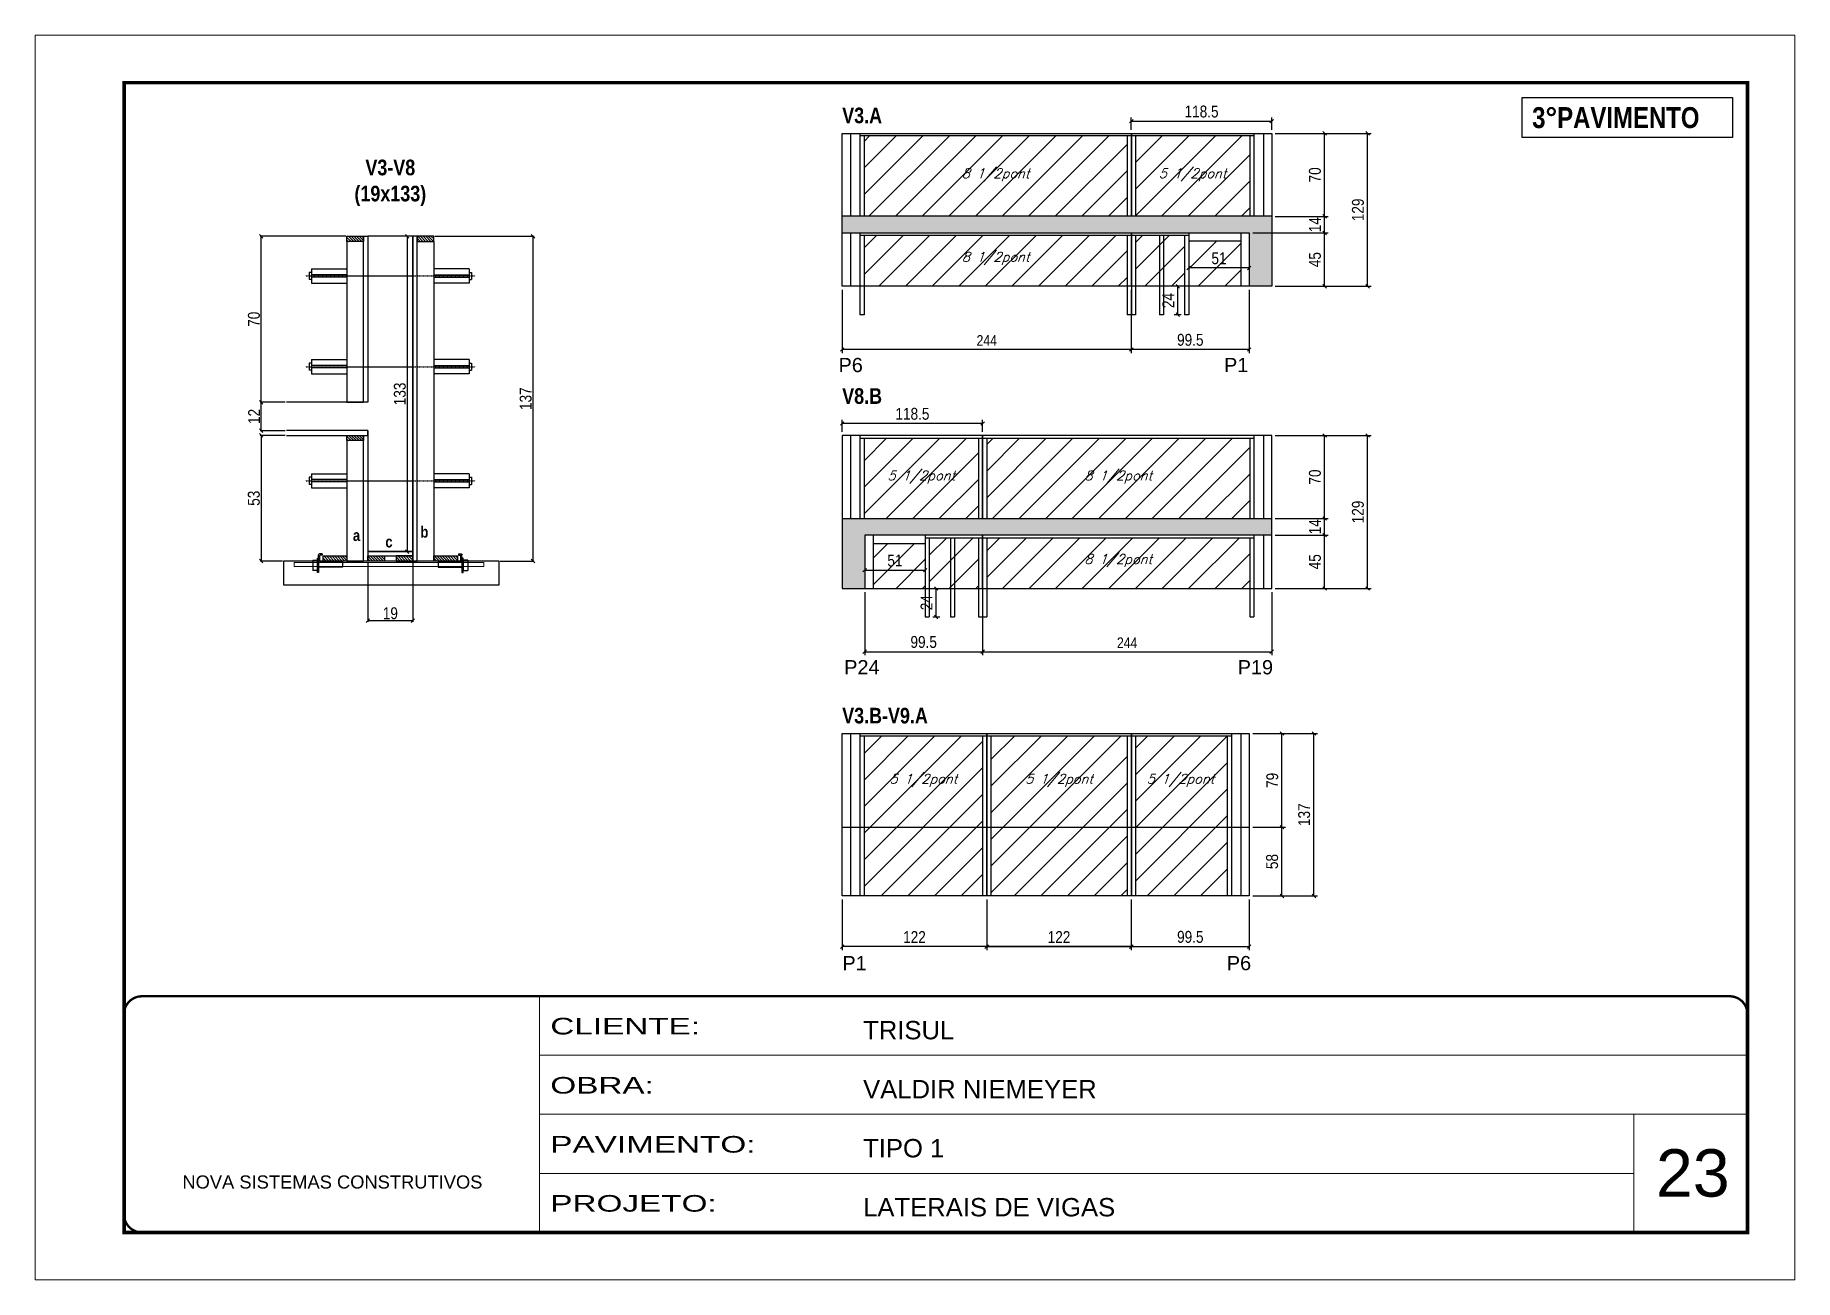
# Model space of a CAD drawing. Extents: x 3330 to 22105, y 1197 to 30204.
# Drawn here: x 16030 to 17515, y 23020 to 24070 of the extents above; entities that cross this region are included whole.
import ezdxf

# ---------------------------------------------------------------- set-up
doc = ezdxf.new("R2010")
doc.units = 0
for name, pattern in [('CONTINUO', [0]), ('DASHED', [0.75, 0.5, -0.25]), ('HIDDEN', [0.375, 0.25, -0.125])]:
    doc.linetypes.add(name, pattern=pattern)
for name, color, linetype in [('5', 5, 'Continuous'), ('barrote', 251, 'Continuous'), ('COTA', 241, 'Continuous'), ('detalhes', 4, 'Continuous'), ('NOMENCLATURA', 7, 'Continuous'), ('Painéis', 200, 'Continuous'), ('presilha', 1, 'Continuous'), ('SARR_2.2x10', 60, 'Continuous'), ('SARR_2.2x7', 40, 'Continuous'), ('SARR_3.5x7', 81, 'Continuous'), ('TENSOR', 3, 'Continuous'), ('texto', 7, 'Continuous')]:
    doc.layers.add(name, color=color, linetype=linetype)
for name, color, linetype, lineweight in [('CARIMBO', 255, 'Continuous', 9), ('CONCRETO', 251, 'Continuous', 25), ('Folhas', 255, 'Continuous', 9), ('Hachura', 251, 'Continuous', 9), ('SARRAFO DE PRESSAO', 251, 'DASHED', 9), ('SCO-___-LAJ', 2, 'Continuous', 0)]:
    doc.layers.add(name, color=color, linetype=linetype, lineweight=lineweight)
doc.styles.add('ARIAL', font='arial.ttf')
doc.styles.add('COTA TECNICA', font='techl___.ttf', dxfattribs={"height": 10})
doc.styles.add('COTA TECNICA 2X', font='techl___.ttf', dxfattribs={"height": 10})
doc.styles.add('COTA TECNICA-50', font='techl___.ttf', dxfattribs={"height": 9})
doc.styles.add('Romans', font='romans.shx')
doc.styles.get("Standard").update_dxf_attribs({"font": 'arial.ttf'})
doc.styles.add('TECNICA', font='techb___.ttf', dxfattribs={"height": 10})
doc.styles.add('Tecnologia', font='')
doc.styles.get('Tecnologia').set_extended_font_data('Forgotten Futurist')
doc.dimstyles.new('COTA PAINEL-50', dxfattribs={"dimtxt": 9, "dimasz": 3, "dimexe": 3, "dimexo": 3, "dimgap": 3, "dimtad": 1, "dimdec": 1, "dimzin": 12, "dimdsep": 46, "dimtxsty": 'COTA TECNICA-50', "dimblk1": 'OBLIQUE', "dimblk2": 'OBLIQUE', "dimsah": 1, "dimcen": 0.9, "dimclrd": 4, "dimclre": 4, "dimclrt": 240, "dimadec": 1, "dimazin": 3, "dimtfac": 1, "dimtdec": 1, "dimtmove": 0, "dimatfit": 3, "dimfxl": 1, "dimtolj": 1, "dimtzin": 12, "dimarcsym": 0})
doc.dimstyles.new('PAINEL', dxfattribs={"dimtxt": 10, "dimasz": 3, "dimexe": 3, "dimexo": 3, "dimgap": 3, "dimtad": 1, "dimdec": 1, "dimzin": 12, "dimdsep": 46, "dimtxsty": 'COTA TECNICA', "dimblk1": 'OBLIQUE', "dimblk2": 'OBLIQUE', "dimsah": 1, "dimcen": 0.9, "dimclrd": 4, "dimclre": 4, "dimclrt": 240, "dimadec": 1, "dimazin": 3, "dimtfac": 1, "dimtdec": 1, "dimtmove": 0, "dimatfit": 3, "dimfxl": 1, "dimtolj": 1, "dimtzin": 12, "dimarcsym": 0})
doc.dimstyles.new('SECAO', dxfattribs={"dimscale": 0.333333, "dimtxt": 5, "dimasz": 9, "dimexe": 3, "dimexo": 3, "dimgap": 3, "dimtad": 1, "dimdec": 1, "dimlfac": 0.5, "dimzin": 12, "dimdsep": 46, "dimtxsty": 'COTA TECNICA 2X', "dimblk1": 'OBLIQUE', "dimblk2": 'OBLIQUE', "dimsah": 1, "dimcen": 0.9, "dimclrd": 4, "dimclre": 4, "dimclrt": 240, "dimadec": 1, "dimazin": 3, "dimtfac": 1, "dimtdec": 1, "dimtmove": 0, "dimatfit": 3, "dimfxl": 1, "dimtolj": 1, "dimtzin": 12, "dimarcsym": 0})

msp = doc.modelspace()

# ---------------------------------------------------------------- texts
at = {"layer": '5', "linetype": 'Continuous'}
for s, rotation, p in [('P6', 359.99996, (16707.53, 23786)), ('P1', 359.99996, (17032.87, 23786)), ('P24', 0.00004, (16712.31, 23531.03)), ('P19', 0.00004, (17044.4, 23531.03)), ('P1', 359.99996, (16710.76, 23281.43)), ('P6', 359.99996, (17035.22, 23281.43))]:
    msp.add_text(s, height=12, rotation=rotation, dxfattribs=at).set_placement(p)
at = {"layer": 'CARIMBO', "style": 'ARIAL'}
msp.add_text('23', height=40, dxfattribs=at).set_placement((17397.42, 23090.39))
at = {"layer": 'detalhes', "style": 'TECNICA'}
for s, p in [('b', (16354.65, 23646.38)), ('a', (16297.69, 23643.52)), ('c', (16325.08, 23638.1))]:
    msp.add_text(s, height=9.6, dxfattribs=at).set_placement(p)
at = {"layer": 'NOMENCLATURA', "style": 'TECNICA'}
for s, height, p in [('V3.A', 13.2, (16710.63, 23995.96)), ('3°PAVIMENTO ', 17.6379, (17292.91, 23991.93)), ('V8.B', 13.2, (16710.63, 23759.22)), ('V3.B-V9.A', 13.2, (16710.63, 23489.61))]:
    msp.add_text(s, height=height, dxfattribs=at).set_placement(p)
at = {"layer": 'NOMENCLATURA', "insert": (16329.26, 23965.26), "char_height": 13.2, "attachment_point": 2, "style": 'TECNICA'}
msp.add_mtext_dynamic_manual_height_columns('V3-V8\\P(19x133)', width=300.2766, gutter_width=1, heights=[0], dxfattribs=at)
at = {"layer": 'texto', "color": 2, "char_height": 8, "attachment_point": 5, "style": 'Romans'}
for s, insert in [('{\\Q19;\\C256;8 1/2pont}', (16840.13, 23952.44)), ('{\\Q19;\\C256;5 1/2pont}', (17006.38, 23952.44)), ('{\\Q19;\\C256;8 1/2pont}', (16840.13, 23881.94)), ('{\\Q19;\\C256;5 1/2pont}', (16777.38, 23697.47)), ('{\\Q19;\\C256;8 1/2pont}', (16943.63, 23697.47)), ('{\\Q19;\\C256;8 1/2pont}', (16943.63, 23626.97)), ('{\\Q19;\\C256;5 1/2pont}', (16779.13, 23441.59)), ('{\\Q19;\\C256;5 1/2pont}', (16893.63, 23441.59)), ('{\\Q19;\\C256;5 1/2pont}', (16996.09, 23441.59))]:
    msp.add_mtext(s, dxfattribs=dict(at, insert=insert))

# ---------------------------------------------------------------- blocks, each defined once
blk = doc.blocks.new('9999999999')
at = {"color": 30, "linetype": 'CONTINUO'}
for p, q in [((98564.6, 34230.2), (98564.6, 34429.4)), ((98564.6, 34379.6), (99584, 34379.6)), ((98564.6, 34329.8), (99488, 34329.8)), ((99584, 34329.8), (99488, 34329.8)), ((99488, 34329.8), (99488, 34230.2)), ((98564.6, 34280), (99488, 34280))]:
    blk.add_line(p, q, dxfattribs=at)
at = {"color": 30, "linetype": 'CONTINUO', "const_width": 2}
blk.add_lwpolyline([(99584, 34230.2), (99584, 34414.4, 0.414214), (99569, 34429.4), (98229, 34429.4, 0.414214), (98214, 34414.4), (98214, 34245.2, 0.414214), (98229, 34230.2), (99584, 34230.2)], format="xyb", dxfattribs=at)
at = {"layer": 'Folhas'}
blk.add_lwpolyline([(98139, 34190.2), (99624, 34190.2), (99624, 35240.2), (98139, 35240.2)], close=True, dxfattribs=at)
at = {"layer": 'Folhas', "color": 30, "const_width": 3}
blk.add_lwpolyline([(98214, 34230.2), (99584, 34230.2), (99584, 35200.2), (98214, 35200.2)], close=True, dxfattribs=at)
at = {"color": 7, "linetype": 'Continuous', "ltscale": 5, "style": 'ARIAL'}
for s, height, p in [('TRISUL', 15.48, (98837.7, 34393.1)), ('VALDIR NIEMEYER', 15.483, (98837.7, 34343.3)), ('TIPO 1', 15.48, (98837.7, 34293.5)), ('NOVA SISTEMAS CONSTRUTIVOS', 11.059, (98263.2, 34267.2)), ('LATERAIS DE VIGAS', 15.483, (98837.7, 34243.7))]:
    blk.add_text(s, height=height, dxfattribs=at).set_placement(p)
at = {"layer": 'Folhas', "color": 7, "style": 'Tecnologia', "width": 1.5}
for s, p in [('CLIENTE:', (98573.7, 34397.2)), ('OBRA:', (98573.7, 34347.3)), ('PAVIMENTO:', (98573.7, 34297.5)), ('PROJETO:', (98573.7, 34247.7))]:
    blk.add_text(s, height=14, dxfattribs=at).set_placement(p)
blk = doc.blocks.new('_Oblique')
at = {"color": 0, "linetype": 'ByBlock', "lineweight": -2}
blk.add_line((-0.5, -0.5), (0.5, 0.5), dxfattribs=at)
blk = doc.blocks.new('*D3781')
at = {"layer": 'COTA', "color": 4, "lineweight": -2, "transparency": 16777216}
for p, q in [((16240.6, 23732.6), (16219.3, 23732.6)), ((16220.3, 23732.6), (16220.3, 23626.6)), ((16238.2, 23626.6), (16219.3, 23626.6))]:
    blk.add_line(p, q, dxfattribs=at)
at = {"layer": 'Defpoints', "color": 0, "transparency": 16777216}
for p in [(16241.6, 23732.6), (16220.3, 23626.6), (16239.2, 23626.6)]:
    blk.add_point(p, dxfattribs=at)
at = {"layer": 'COTA', "color": 4, "lineweight": -2, "transparency": 16777216, "xscale": 3, "yscale": 3, "zscale": 3}
for p, rotation in [((16220.3, 23732.6), 90), ((16220.3, 23626.6), 270)]:
    blk.add_blockref('_Oblique', p, dxfattribs=dict(at, rotation=rotation))
at = {"layer": 'COTA', "color": 240, "transparency": 16777216, "insert": (16214.1, 23679.6), "char_height": 10, "attachment_point": 5, "rotation": 90, "style": 'COTA TECNICA 2X'}
blk.add_mtext('\\A1;53', dxfattribs=at)
blk = doc.blocks.new('*D3782')
at = {"layer": 'COTA', "color": 4, "lineweight": -2, "transparency": 16777216}
for p, q in [((16240.6, 23760.6), (16219.3, 23760.6)), ((16220.3, 23736.6), (16220.3, 23760.6)), ((16240.6, 23736.6), (16219.3, 23736.6))]:
    blk.add_line(p, q, dxfattribs=at)
at = {"layer": 'Defpoints', "color": 0, "transparency": 16777216}
for p in [(16220.3, 23760.6), (16241.6, 23760.6), (16241.6, 23736.6)]:
    blk.add_point(p, dxfattribs=at)
at = {"layer": 'COTA', "color": 4, "lineweight": -2, "transparency": 16777216, "xscale": 3, "yscale": 3, "zscale": 3}
for p, rotation in [((16220.3, 23760.6), 90), ((16220.3, 23736.6), 270)]:
    blk.add_blockref('_Oblique', p, dxfattribs=dict(at, rotation=rotation))
at = {"layer": 'COTA', "color": 240, "transparency": 16777216, "insert": (16214.3, 23748.6), "char_height": 10, "attachment_point": 5, "rotation": 90, "style": 'COTA TECNICA 2X'}
blk.add_mtext('\\A1;12', dxfattribs=at)
blk = doc.blocks.new('*D3783')
at = {"layer": 'COTA', "color": 4, "lineweight": -2, "transparency": 16777216}
for p, q in [((16291.7, 23900.6), (16219.3, 23900.6)), ((16220.3, 23760.6), (16220.3, 23900.6)), ((16240.6, 23760.6), (16219.3, 23760.6))]:
    blk.add_line(p, q, dxfattribs=at)
at = {"layer": 'Defpoints', "color": 0, "transparency": 16777216}
for p in [(16220.3, 23900.6), (16292.7, 23900.6), (16241.6, 23760.6)]:
    blk.add_point(p, dxfattribs=at)
at = {"layer": 'COTA', "color": 4, "lineweight": -2, "transparency": 16777216, "xscale": 3, "yscale": 3, "zscale": 3}
for p, rotation in [((16220.3, 23900.6), 90), ((16220.3, 23760.6), 270)]:
    blk.add_blockref('_Oblique', p, dxfattribs=dict(at, rotation=rotation))
at = {"layer": 'COTA', "color": 240, "transparency": 16777216, "insert": (16214.2, 23830.6), "char_height": 10, "attachment_point": 5, "rotation": 90, "style": 'COTA TECNICA 2X'}
blk.add_mtext('\\A1;70', dxfattribs=at)
blk = doc.blocks.new('*D3784')
at = {"layer": 'COTA', "color": 4, "lineweight": -2, "transparency": 16777216}
for p, q in [((16347.3, 23900.6), (16342.5, 23900.6)), ((16343.5, 23900.6), (16343.5, 23634.6)), ((16347.3, 23634.6), (16342.5, 23634.6))]:
    blk.add_line(p, q, dxfattribs=at)
at = {"layer": 'Defpoints', "color": 0, "transparency": 16777216}
for p in [(16348.3, 23900.6), (16343.5, 23634.6), (16348.3, 23634.6)]:
    blk.add_point(p, dxfattribs=at)
at = {"layer": 'COTA', "color": 4, "lineweight": -2, "transparency": 16777216, "xscale": 3, "yscale": 3, "zscale": 3}
for p, rotation in [((16343.5, 23900.6), 90), ((16343.5, 23634.6), 270)]:
    blk.add_blockref('_Oblique', p, dxfattribs=dict(at, rotation=rotation))
at = {"layer": 'COTA', "color": 240, "transparency": 16777216, "insert": (16337.3, 23767.6), "char_height": 10, "attachment_point": 5, "rotation": 90, "style": 'COTA TECNICA 2X'}
blk.add_mtext('\\A1;133', dxfattribs=at)
blk = doc.blocks.new('PRESILHA METÁLICA 1')
at = {"layer": 'presilha'}
for p, q in [((0, 13), (6, 13)), ((0, 13), (0, 0)), ((6, 0), (0, 0)), ((6, 15.5), (7.5, 15.5)), ((6, -2.5), (6, 15.5)), ((6, 13), (6, 0)), ((7.5, 10.6), (7.5, 19.9)), ((7.5, 15.5), (7.5, -2.5)), ((37.5, 4.1), (7.5, 4.1)), ((12, 21), (8.6, 21)), ((9, 11.6), (9, 18.9)), ((12, 19.5), (9.6, 19.5)), ((37.5, 11), (9.6, 11)), ((12, 21), (12, 19.5)), ((37.5, 11), (37.5, 4.1)), ((7.5, -2.5), (6, -2.5))]:
    blk.add_line(p, q, dxfattribs=at)
for centre, radius, start, end in [((8.6, 19.9), 1.14, 90, 180), ((9.6, 18.9), 0.57, 90, 180), ((9.6, 11.6), 0.57, 180, 270)]:
    blk.add_arc(centre, radius, start, end, dxfattribs=at)
blk = doc.blocks.new('*D3785')
at = {"layer": 'COTA', "color": 4, "lineweight": -2, "transparency": 16777216}
for p, q in [((16310.3, 23625.6), (16310.3, 23575.4)), ((16348.3, 23625.6), (16348.3, 23575.4)), ((16310.3, 23576.4), (16348.3, 23576.4))]:
    blk.add_line(p, q, dxfattribs=at)
at = {"layer": 'Defpoints', "color": 0, "transparency": 16777216}
for p in [(16310.3, 23626.6), (16348.3, 23626.6), (16348.3, 23576.4)]:
    blk.add_point(p, dxfattribs=at)
at = {"layer": 'COTA', "color": 4, "lineweight": -2, "transparency": 16777216, "xscale": 3, "yscale": 3, "zscale": 3, "rotation": 180}
blk.add_blockref('_Oblique', (16310.3, 23576.4), dxfattribs=at)
at = {"layer": 'COTA', "color": 4, "lineweight": -2, "transparency": 16777216, "xscale": 3, "yscale": 3, "zscale": 3}
blk.add_blockref('_Oblique', (16348.3, 23576.4), dxfattribs=at)
at = {"layer": 'COTA', "color": 240, "transparency": 16777216, "insert": (16329.3, 23582.5), "char_height": 10, "attachment_point": 5, "style": 'COTA TECNICA 2X'}
blk.add_mtext('\\A1;19', dxfattribs=at)
blk = doc.blocks.new('*D3786')
at = {"layer": 'COTA', "color": 4, "lineweight": -2, "transparency": 16777216}
for p, q in [((16366.9, 23900.6), (16450.7, 23900.6)), ((16449.7, 23626.6), (16449.7, 23900.6)), ((16422.1, 23626.6), (16450.7, 23626.6))]:
    blk.add_line(p, q, dxfattribs=at)
at = {"layer": 'Defpoints', "color": 0, "transparency": 16777216}
for p in [(16365.9, 23900.6), (16449.7, 23900.6), (16421.1, 23626.6)]:
    blk.add_point(p, dxfattribs=at)
at = {"layer": 'COTA', "color": 4, "lineweight": -2, "transparency": 16777216, "xscale": 3, "yscale": 3, "zscale": 3}
for p, rotation in [((16449.7, 23900.6), 90), ((16449.7, 23626.6), 270)]:
    blk.add_blockref('_Oblique', p, dxfattribs=dict(at, rotation=rotation))
at = {"layer": 'COTA', "color": 240, "transparency": 16777216, "insert": (16443.5, 23763.6), "char_height": 10, "attachment_point": 5, "rotation": 90, "style": 'COTA TECNICA 2X'}
blk.add_mtext('\\A1;137', dxfattribs=at)
blk = doc.blocks.new('*D3789')
at = {"layer": 'COTA', "color": 4, "linetype": 'ByBlock', "lineweight": -2, "transparency": 16777216}
for p, q in [((16710.6, 23855.4), (16710.6, 23802.1)), ((16954.6, 23855.4), (16954.6, 23802.1)), ((16954.6, 23805.1), (16710.6, 23805.1))]:
    blk.add_line(p, q, dxfattribs=at)
at = {"layer": 'Defpoints', "color": 0, "linetype": 'ByBlock', "transparency": 16777216}
for p in [(16710.6, 23858.4), (16954.6, 23858.4), (16710.6, 23805.1)]:
    blk.add_point(p, dxfattribs=at)
at = {"layer": 'COTA', "color": 4, "linetype": 'ByBlock', "lineweight": -2, "transparency": 16777216, "xscale": 3, "yscale": 3, "zscale": 3, "rotation": 180}
blk.add_blockref('_Oblique', (16710.6, 23805.1), dxfattribs=at)
at = {"layer": 'COTA', "color": 4, "linetype": 'ByBlock', "lineweight": -2, "transparency": 16777216, "xscale": 3, "yscale": 3, "zscale": 3}
blk.add_blockref('_Oblique', (16954.6, 23805.1), dxfattribs=at)
at = {"layer": 'COTA', "color": 240, "linetype": 'ByBlock', "transparency": 16777216, "insert": (16832.6, 23812.7), "char_height": 9, "attachment_point": 5, "style": 'COTA TECNICA-50'}
blk.add_mtext('\\A1;244', dxfattribs=at)
blk = doc.blocks.new('*D3790')
at = {"layer": 'COTA', "color": 4, "linetype": 'ByBlock', "lineweight": -2, "transparency": 16777216}
for p, q in [((16954.6, 23855.4), (16954.6, 23802.1)), ((17054.1, 23855.4), (17054.1, 23802.1)), ((17054.1, 23805.1), (16954.6, 23805.1))]:
    blk.add_line(p, q, dxfattribs=at)
at = {"layer": 'Defpoints', "color": 0, "linetype": 'ByBlock', "transparency": 16777216}
for p in [(16954.6, 23858.4), (17054.1, 23858.4), (16954.6, 23805.1)]:
    blk.add_point(p, dxfattribs=at)
at = {"layer": 'COTA', "color": 4, "linetype": 'ByBlock', "lineweight": -2, "transparency": 16777216, "xscale": 3, "yscale": 3, "zscale": 3, "rotation": 180}
blk.add_blockref('_Oblique', (16954.6, 23805.1), dxfattribs=at)
at = {"layer": 'COTA', "color": 4, "linetype": 'ByBlock', "lineweight": -2, "transparency": 16777216, "xscale": 3, "yscale": 3, "zscale": 3}
blk.add_blockref('_Oblique', (17054.1, 23805.1), dxfattribs=at)
at = {"layer": 'COTA', "color": 240, "linetype": 'ByBlock', "transparency": 16777216, "insert": (17004.4, 23813.2), "char_height": 10, "attachment_point": 5, "style": 'COTA TECNICA'}
blk.add_mtext('\\A1;99.5', dxfattribs=at)
blk = doc.blocks.new('*D3791')
at = {"layer": 'COTA', "color": 4, "linetype": 'ByBlock', "lineweight": -2, "transparency": 16777216}
for p, q in [((16996.6, 23858.4), (16990.9, 23858.4)), ((16993.9, 23834.4), (16993.9, 23858.4)), ((16996.6, 23834.4), (16990.9, 23834.4))]:
    blk.add_line(p, q, dxfattribs=at)
at = {"layer": 'Defpoints', "color": 0, "linetype": 'ByBlock', "transparency": 16777216}
for p in [(16993.9, 23858.4), (16999.6, 23858.4), (16999.6, 23834.4)]:
    blk.add_point(p, dxfattribs=at)
at = {"layer": 'COTA', "color": 4, "linetype": 'ByBlock', "lineweight": -2, "transparency": 16777216, "xscale": 3, "yscale": 3, "zscale": 3}
for p, rotation in [((16993.9, 23858.4), 90), ((16993.9, 23834.4), 270)]:
    blk.add_blockref('_Oblique', p, dxfattribs=dict(at, rotation=rotation))
at = {"layer": 'COTA', "color": 240, "linetype": 'ByBlock', "transparency": 16777216, "insert": (16985.8, 23846.4), "char_height": 10, "attachment_point": 5, "rotation": 90, "style": 'COTA TECNICA'}
blk.add_mtext('\\A1;24', dxfattribs=at)
blk = doc.blocks.new('*D3792')
at = {"layer": 'COTA', "color": 4, "linetype": 'ByBlock', "lineweight": -2, "transparency": 16777216}
for p, q in [((16710.6, 23341.1), (16710.6, 23298.3)), ((16832.6, 23341.1), (16832.6, 23298.3)), ((16832.6, 23301.3), (16710.6, 23301.3))]:
    blk.add_line(p, q, dxfattribs=at)
at = {"layer": 'Defpoints', "color": 0, "linetype": 'ByBlock', "transparency": 16777216}
for p in [(16710.6, 23344.1), (16832.6, 23344.1), (16710.6, 23301.3)]:
    blk.add_point(p, dxfattribs=at)
at = {"layer": 'COTA', "color": 4, "linetype": 'ByBlock', "lineweight": -2, "transparency": 16777216, "xscale": 3, "yscale": 3, "zscale": 3, "rotation": 180}
blk.add_blockref('_Oblique', (16710.6, 23301.3), dxfattribs=at)
at = {"layer": 'COTA', "color": 4, "linetype": 'ByBlock', "lineweight": -2, "transparency": 16777216, "xscale": 3, "yscale": 3, "zscale": 3}
blk.add_blockref('_Oblique', (16832.6, 23301.3), dxfattribs=at)
at = {"layer": 'COTA', "color": 240, "linetype": 'ByBlock', "transparency": 16777216, "insert": (16771.6, 23309.4), "char_height": 10, "attachment_point": 5, "style": 'COTA TECNICA'}
blk.add_mtext('\\A1;122', dxfattribs=at)
blk = doc.blocks.new('*D3793')
at = {"layer": 'COTA', "color": 4, "linetype": 'ByBlock', "lineweight": -2, "transparency": 16777216}
for p, q in [((16832.6, 23341.1), (16832.6, 23298.3)), ((16954.6, 23341.1), (16954.6, 23298.3)), ((16832.6, 23301.3), (16954.6, 23301.3))]:
    blk.add_line(p, q, dxfattribs=at)
at = {"layer": 'Defpoints', "color": 0, "linetype": 'ByBlock', "transparency": 16777216}
for p in [(16832.6, 23344.1), (16954.6, 23344.1), (16954.6, 23301.3)]:
    blk.add_point(p, dxfattribs=at)
at = {"layer": 'COTA', "color": 4, "linetype": 'ByBlock', "lineweight": -2, "transparency": 16777216, "xscale": 3, "yscale": 3, "zscale": 3, "rotation": 180}
blk.add_blockref('_Oblique', (16832.6, 23301.3), dxfattribs=at)
at = {"layer": 'COTA', "color": 4, "linetype": 'ByBlock', "lineweight": -2, "transparency": 16777216, "xscale": 3, "yscale": 3, "zscale": 3}
blk.add_blockref('_Oblique', (16954.6, 23301.3), dxfattribs=at)
at = {"layer": 'COTA', "color": 240, "linetype": 'ByBlock', "transparency": 16777216, "insert": (16893.6, 23309.4), "char_height": 10, "attachment_point": 5, "style": 'COTA TECNICA'}
blk.add_mtext('\\A1;122', dxfattribs=at)
blk = doc.blocks.new('*D3794')
at = {"layer": 'COTA', "color": 4, "linetype": 'ByBlock', "lineweight": -2, "transparency": 16777216}
for p, q in [((16832.6, 23341.1), (16832.6, 23298.3)), ((16954.6, 23341.1), (16954.6, 23298.3)), ((16954.6, 23301.3), (16832.6, 23301.3))]:
    blk.add_line(p, q, dxfattribs=at)
at = {"layer": 'Defpoints', "color": 0, "linetype": 'ByBlock', "transparency": 16777216}
for p in [(16832.6, 23344.1), (16954.6, 23344.1), (16832.6, 23301.3)]:
    blk.add_point(p, dxfattribs=at)
at = {"layer": 'COTA', "color": 4, "linetype": 'ByBlock', "lineweight": -2, "transparency": 16777216, "xscale": 3, "yscale": 3, "zscale": 3, "rotation": 180}
blk.add_blockref('_Oblique', (16832.6, 23301.3), dxfattribs=at)
at = {"layer": 'COTA', "color": 4, "linetype": 'ByBlock', "lineweight": -2, "transparency": 16777216, "xscale": 3, "yscale": 3, "zscale": 3}
blk.add_blockref('_Oblique', (16954.6, 23301.3), dxfattribs=at)
at = {"layer": 'COTA', "color": 240, "linetype": 'ByBlock', "transparency": 16777216, "insert": (16893.6, 23309.4), "char_height": 10, "attachment_point": 5, "style": 'COTA TECNICA'}
blk.add_mtext('\\A1;122', dxfattribs=at)
blk = doc.blocks.new('*D3795')
at = {"layer": 'COTA', "color": 4, "linetype": 'ByBlock', "lineweight": -2, "transparency": 16777216}
for p, q in [((16954.6, 23341.1), (16954.6, 23298.3)), ((17054.1, 23341.1), (17054.1, 23298.3)), ((16954.6, 23301.3), (17054.1, 23301.3))]:
    blk.add_line(p, q, dxfattribs=at)
at = {"layer": 'Defpoints', "color": 0, "linetype": 'ByBlock', "transparency": 16777216}
for p in [(16954.6, 23344.1), (17054.1, 23344.1), (17054.1, 23301.3)]:
    blk.add_point(p, dxfattribs=at)
at = {"layer": 'COTA', "color": 4, "linetype": 'ByBlock', "lineweight": -2, "transparency": 16777216, "xscale": 3, "yscale": 3, "zscale": 3, "rotation": 180}
blk.add_blockref('_Oblique', (16954.6, 23301.3), dxfattribs=at)
at = {"layer": 'COTA', "color": 4, "linetype": 'ByBlock', "lineweight": -2, "transparency": 16777216, "xscale": 3, "yscale": 3, "zscale": 3}
blk.add_blockref('_Oblique', (17054.1, 23301.3), dxfattribs=at)
at = {"layer": 'COTA', "color": 240, "linetype": 'ByBlock', "transparency": 16777216, "insert": (17004.4, 23309.5), "char_height": 10, "attachment_point": 5, "style": 'COTA TECNICA'}
blk.add_mtext('\\A1;99.5', dxfattribs=at)
blk = doc.blocks.new('*D3796')
at = {"layer": 'COTA', "color": 4, "linetype": 'ByBlock', "lineweight": -2, "transparency": 16777216}
for p, q in [((17057.1, 23481.1), (17111.7, 23481.1)), ((17108.7, 23344.1), (17108.7, 23481.1)), ((17057.1, 23344.1), (17111.7, 23344.1))]:
    blk.add_line(p, q, dxfattribs=at)
at = {"layer": 'Defpoints', "color": 0, "linetype": 'ByBlock', "transparency": 16777216}
for p in [(17054.1, 23481.1), (17108.7, 23481.1), (17054.1, 23344.1)]:
    blk.add_point(p, dxfattribs=at)
at = {"layer": 'COTA', "color": 4, "linetype": 'ByBlock', "lineweight": -2, "transparency": 16777216, "xscale": 3, "yscale": 3, "zscale": 3}
for p, rotation in [((17108.7, 23481.1), 90), ((17108.7, 23344.1), 270)]:
    blk.add_blockref('_Oblique', p, dxfattribs=dict(at, rotation=rotation))
at = {"layer": 'COTA', "color": 240, "linetype": 'ByBlock', "transparency": 16777216, "insert": (17100.5, 23412.6), "char_height": 10, "attachment_point": 5, "rotation": 90, "style": 'COTA TECNICA'}
blk.add_mtext('\\A1;137', dxfattribs=at)
blk = doc.blocks.new('*D3787')
at = {"layer": 'COTA', "color": 4, "linetype": 'ByBlock', "lineweight": -2, "transparency": 16777216}
for p, q in [((17057.1, 23402.1), (17084.7, 23402.1)), ((17081.7, 23344.1), (17081.7, 23402.1)), ((17057.1, 23344.1), (17084.7, 23344.1))]:
    blk.add_line(p, q, dxfattribs=at)
at = {"layer": 'Defpoints', "color": 0, "linetype": 'ByBlock', "transparency": 16777216}
for p in [(17054.1, 23402.1), (17081.7, 23402.1), (17054.1, 23344.1)]:
    blk.add_point(p, dxfattribs=at)
at = {"layer": 'COTA', "color": 4, "linetype": 'ByBlock', "lineweight": -2, "transparency": 16777216, "xscale": 3, "yscale": 3, "zscale": 3}
for p, rotation in [((17081.7, 23402.1), 90), ((17081.7, 23344.1), 270)]:
    blk.add_blockref('_Oblique', p, dxfattribs=dict(at, rotation=rotation))
at = {"layer": 'COTA', "color": 240, "linetype": 'ByBlock', "transparency": 16777216, "insert": (17073.5, 23373.1), "char_height": 10, "attachment_point": 5, "rotation": 90, "style": 'COTA TECNICA'}
blk.add_mtext('\\A1;58', dxfattribs=at)
blk = doc.blocks.new('*D3788')
at = {"layer": 'COTA', "color": 4, "linetype": 'ByBlock', "lineweight": -2, "transparency": 16777216}
for p, q in [((17057.1, 23481.1), (17084.7, 23481.1)), ((17081.7, 23402.1), (17081.7, 23481.1)), ((17057.1, 23402.1), (17084.7, 23402.1))]:
    blk.add_line(p, q, dxfattribs=at)
at = {"layer": 'Defpoints', "color": 0, "linetype": 'ByBlock', "transparency": 16777216}
for p in [(17054.1, 23481.1), (17081.7, 23481.1), (17054.1, 23402.1)]:
    blk.add_point(p, dxfattribs=at)
at = {"layer": 'COTA', "color": 4, "linetype": 'ByBlock', "lineweight": -2, "transparency": 16777216, "xscale": 3, "yscale": 3, "zscale": 3}
for p, rotation in [((17081.7, 23481.1), 90), ((17081.7, 23402.1), 270)]:
    blk.add_blockref('_Oblique', p, dxfattribs=dict(at, rotation=rotation))
at = {"layer": 'COTA', "color": 240, "linetype": 'ByBlock', "transparency": 16777216, "insert": (17073.6, 23441.6), "char_height": 10, "attachment_point": 5, "rotation": 90, "style": 'COTA TECNICA'}
blk.add_mtext('\\A1;79', dxfattribs=at)
blk = doc.blocks.new('*D3807')
at = {"layer": 'COTA', "color": 4, "lineweight": -2, "transparency": 16777216}
for p, q in [((16954.6, 23990.4), (16954.6, 24000.7)), ((16954.6, 23997.7), (17073.1, 23997.7)), ((17073.1, 23990.4), (17073.1, 24000.7))]:
    blk.add_line(p, q, dxfattribs=at)
at = {"layer": 'Defpoints', "color": 0, "transparency": 16777216}
for p in [(17073.1, 23997.7), (16954.6, 23987.4), (17073.1, 23987.4)]:
    blk.add_point(p, dxfattribs=at)
at = {"layer": 'COTA', "color": 4, "lineweight": -2, "transparency": 16777216, "xscale": 3, "yscale": 3, "zscale": 3, "rotation": 180}
blk.add_blockref('_Oblique', (16954.6, 23997.7), dxfattribs=at)
at = {"layer": 'COTA', "color": 4, "lineweight": -2, "transparency": 16777216, "xscale": 3, "yscale": 3, "zscale": 3}
blk.add_blockref('_Oblique', (17073.1, 23997.7), dxfattribs=at)
at = {"layer": 'COTA', "color": 240, "transparency": 16777216, "insert": (17013.9, 24005.8), "char_height": 10, "attachment_point": 5, "style": 'COTA TECNICA'}
blk.add_mtext('\\A1;118.5', dxfattribs=at)
blk = doc.blocks.new('*D3808')
at = {"layer": 'COTA', "color": 4, "lineweight": -2, "transparency": 16777216}
for p, q in [((17003.1, 23881), (17003.1, 23870.9)), ((17054.1, 23881), (17054.1, 23870.9)), ((17054.1, 23873.9), (17003.1, 23873.9))]:
    blk.add_line(p, q, dxfattribs=at)
at = {"layer": 'Defpoints', "color": 0, "transparency": 16777216}
for p in [(17003.1, 23884), (17054.1, 23884), (17003.1, 23873.9)]:
    blk.add_point(p, dxfattribs=at)
at = {"layer": 'COTA', "color": 4, "lineweight": -2, "transparency": 16777216, "xscale": 3, "yscale": 3, "zscale": 3, "rotation": 180}
blk.add_blockref('_Oblique', (17003.1, 23873.9), dxfattribs=at)
at = {"layer": 'COTA', "color": 4, "lineweight": -2, "transparency": 16777216, "xscale": 3, "yscale": 3, "zscale": 3}
blk.add_blockref('_Oblique', (17054.1, 23873.9), dxfattribs=at)
at = {"layer": 'COTA', "color": 240, "transparency": 16777216, "insert": (17028.6, 23882), "char_height": 10, "attachment_point": 5, "style": 'COTA TECNICA'}
blk.add_mtext('\\A1;51', dxfattribs=at)
blk = doc.blocks.new('*D3809')
at = {"layer": 'COTA', "color": 4, "lineweight": -2, "transparency": 16777216}
for p, q in [((17057.1, 23903.4), (17120.7, 23903.4)), ((17117.7, 23858.4), (17117.7, 23903.4)), ((17076.1, 23858.4), (17120.7, 23858.4))]:
    blk.add_line(p, q, dxfattribs=at)
at = {"layer": 'Defpoints', "color": 0, "transparency": 16777216}
for p in [(17054.1, 23903.4), (17117.7, 23903.4), (17073.1, 23858.4)]:
    blk.add_point(p, dxfattribs=at)
at = {"layer": 'COTA', "color": 4, "lineweight": -2, "transparency": 16777216, "xscale": 3, "yscale": 3, "zscale": 3}
for p, rotation in [((17117.7, 23903.4), 90), ((17117.7, 23858.4), 270)]:
    blk.add_blockref('_Oblique', p, dxfattribs=dict(at, rotation=rotation))
at = {"layer": 'COTA', "color": 240, "transparency": 16777216, "insert": (17109.6, 23880.9), "char_height": 10, "attachment_point": 5, "rotation": 90, "style": 'COTA TECNICA'}
blk.add_mtext('\\A1;45', dxfattribs=at)
blk = doc.blocks.new('*D3810')
at = {"layer": 'COTA', "color": 4, "lineweight": -2, "transparency": 16777216}
for p, q in [((17076.1, 23917.4), (17120.7, 23917.4)), ((17117.7, 23903.4), (17117.7, 23917.4)), ((17057.1, 23903.4), (17120.7, 23903.4))]:
    blk.add_line(p, q, dxfattribs=at)
at = {"layer": 'Defpoints', "color": 0, "transparency": 16777216}
for p in [(17073.1, 23917.4), (17117.7, 23917.4), (17054.1, 23903.4)]:
    blk.add_point(p, dxfattribs=at)
at = {"layer": 'COTA', "color": 4, "lineweight": -2, "transparency": 16777216, "xscale": 3, "yscale": 3, "zscale": 3}
for p, rotation in [((17117.7, 23917.4), 90), ((17117.7, 23903.4), 270)]:
    blk.add_blockref('_Oblique', p, dxfattribs=dict(at, rotation=rotation))
at = {"layer": 'COTA', "color": 240, "transparency": 16777216, "insert": (17109.6, 23910.4), "char_height": 10, "attachment_point": 5, "rotation": 90, "style": 'COTA TECNICA'}
blk.add_mtext('\\A1;14', dxfattribs=at)
blk = doc.blocks.new('*D3811')
at = {"layer": 'COTA', "color": 4, "lineweight": -2, "transparency": 16777216}
for p, q in [((17076.1, 23987.4), (17120.7, 23987.4)), ((17117.7, 23917.4), (17117.7, 23987.4)), ((17076.1, 23917.4), (17120.7, 23917.4))]:
    blk.add_line(p, q, dxfattribs=at)
at = {"layer": 'Defpoints', "color": 0, "transparency": 16777216}
for p in [(17073.1, 23987.4), (17117.7, 23987.4), (17073.1, 23917.4)]:
    blk.add_point(p, dxfattribs=at)
at = {"layer": 'COTA', "color": 4, "lineweight": -2, "transparency": 16777216, "xscale": 3, "yscale": 3, "zscale": 3}
for p, rotation in [((17117.7, 23987.4), 90), ((17117.7, 23917.4), 270)]:
    blk.add_blockref('_Oblique', p, dxfattribs=dict(at, rotation=rotation))
at = {"layer": 'COTA', "color": 240, "transparency": 16777216, "insert": (17109.6, 23952.4), "char_height": 10, "attachment_point": 5, "rotation": 90, "style": 'COTA TECNICA'}
blk.add_mtext('\\A1;70', dxfattribs=at)
blk = doc.blocks.new('*D3799')
at = {"layer": 'COTA', "color": 4, "linetype": 'ByBlock', "lineweight": -2, "transparency": 16777216}
for p, q in [((16829.1, 23600.5), (16829.1, 23547.1)), ((17073.1, 23600.5), (17073.1, 23547.1)), ((16829.1, 23550.1), (17073.1, 23550.1))]:
    blk.add_line(p, q, dxfattribs=at)
at = {"layer": 'Defpoints', "color": 0, "linetype": 'ByBlock', "transparency": 16777216}
for p in [(16829.1, 23603.5), (17073.1, 23603.5), (17073.1, 23550.1)]:
    blk.add_point(p, dxfattribs=at)
at = {"layer": 'COTA', "color": 4, "linetype": 'ByBlock', "lineweight": -2, "transparency": 16777216, "xscale": 3, "yscale": 3, "zscale": 3, "rotation": 180}
blk.add_blockref('_Oblique', (16829.1, 23550.1), dxfattribs=at)
at = {"layer": 'COTA', "color": 4, "linetype": 'ByBlock', "lineweight": -2, "transparency": 16777216, "xscale": 3, "yscale": 3, "zscale": 3}
blk.add_blockref('_Oblique', (17073.1, 23550.1), dxfattribs=at)
at = {"layer": 'COTA', "color": 240, "linetype": 'ByBlock', "transparency": 16777216, "insert": (16951.1, 23557.7), "char_height": 9, "attachment_point": 5, "style": 'COTA TECNICA-50'}
blk.add_mtext('\\A1;244', dxfattribs=at)
blk = doc.blocks.new('*D3800')
at = {"layer": 'COTA', "color": 4, "linetype": 'ByBlock', "lineweight": -2, "transparency": 16777216}
for p, q in [((16729.6, 23600.5), (16729.6, 23547.1)), ((16829.1, 23600.5), (16829.1, 23547.1)), ((16729.6, 23550.1), (16829.1, 23550.1))]:
    blk.add_line(p, q, dxfattribs=at)
at = {"layer": 'Defpoints', "color": 0, "linetype": 'ByBlock', "transparency": 16777216}
for p in [(16729.6, 23603.5), (16829.1, 23603.5), (16829.1, 23550.1)]:
    blk.add_point(p, dxfattribs=at)
at = {"layer": 'COTA', "color": 4, "linetype": 'ByBlock', "lineweight": -2, "transparency": 16777216, "xscale": 3, "yscale": 3, "zscale": 3, "rotation": 180}
blk.add_blockref('_Oblique', (16729.6, 23550.1), dxfattribs=at)
at = {"layer": 'COTA', "color": 4, "linetype": 'ByBlock', "lineweight": -2, "transparency": 16777216, "xscale": 3, "yscale": 3, "zscale": 3}
blk.add_blockref('_Oblique', (16829.1, 23550.1), dxfattribs=at)
at = {"layer": 'COTA', "color": 240, "linetype": 'ByBlock', "transparency": 16777216, "insert": (16779.4, 23558.3), "char_height": 10, "attachment_point": 5, "style": 'COTA TECNICA'}
blk.add_mtext('\\A1;99.5', dxfattribs=at)
blk = doc.blocks.new('*D3801')
at = {"layer": 'COTA', "color": 4, "linetype": 'ByBlock', "lineweight": -2, "transparency": 16777216}
for p, q in [((16787.1, 23603.5), (16792.9, 23603.5)), ((16789.9, 23579.5), (16789.9, 23603.5)), ((16787.1, 23579.5), (16792.9, 23579.5))]:
    blk.add_line(p, q, dxfattribs=at)
at = {"layer": 'Defpoints', "color": 0, "linetype": 'ByBlock', "transparency": 16777216}
for p in [(16784.1, 23603.5), (16789.9, 23603.5), (16784.1, 23579.5)]:
    blk.add_point(p, dxfattribs=at)
at = {"layer": 'COTA', "color": 4, "linetype": 'ByBlock', "lineweight": -2, "transparency": 16777216, "xscale": 3, "yscale": 3, "zscale": 3}
for p, rotation in [((16789.9, 23603.5), 90), ((16789.9, 23579.5), 270)]:
    blk.add_blockref('_Oblique', p, dxfattribs=dict(at, rotation=rotation))
at = {"layer": 'COTA', "color": 240, "linetype": 'ByBlock', "transparency": 16777216, "insert": (16781.8, 23591.5), "char_height": 10, "attachment_point": 5, "rotation": 90, "style": 'COTA TECNICA'}
blk.add_mtext('\\A1;24', dxfattribs=at)
blk = doc.blocks.new('*D3805')
at = {"layer": 'COTA', "color": 4, "lineweight": -2, "transparency": 16777216}
for p, q in [((16710.6, 23735.5), (16710.6, 23745.7)), ((16829.1, 23735.5), (16829.1, 23745.7)), ((16829.1, 23742.7), (16710.6, 23742.7))]:
    blk.add_line(p, q, dxfattribs=at)
at = {"layer": 'Defpoints', "color": 0, "transparency": 16777216}
for p in [(16710.6, 23742.7), (16710.6, 23732.5), (16829.1, 23732.5)]:
    blk.add_point(p, dxfattribs=at)
at = {"layer": 'COTA', "color": 4, "lineweight": -2, "transparency": 16777216, "xscale": 3, "yscale": 3, "zscale": 3, "rotation": 180}
blk.add_blockref('_Oblique', (16710.6, 23742.7), dxfattribs=at)
at = {"layer": 'COTA', "color": 4, "lineweight": -2, "transparency": 16777216, "xscale": 3, "yscale": 3, "zscale": 3}
blk.add_blockref('_Oblique', (16829.1, 23742.7), dxfattribs=at)
at = {"layer": 'COTA', "color": 240, "transparency": 16777216, "insert": (16769.9, 23750.8), "char_height": 10, "attachment_point": 5, "style": 'COTA TECNICA'}
blk.add_mtext('\\A1;118.5', dxfattribs=at)
blk = doc.blocks.new('*D3806')
at = {"layer": 'COTA', "color": 4, "lineweight": -2, "transparency": 16777216}
for p, q in [((16729.6, 23626), (16729.6, 23615.9)), ((16729.6, 23618.9), (16780.6, 23618.9)), ((16780.6, 23626), (16780.6, 23615.9))]:
    blk.add_line(p, q, dxfattribs=at)
at = {"layer": 'Defpoints', "color": 0, "transparency": 16777216}
for p in [(16729.6, 23629), (16780.6, 23629), (16780.6, 23618.9)]:
    blk.add_point(p, dxfattribs=at)
at = {"layer": 'COTA', "color": 4, "lineweight": -2, "transparency": 16777216, "xscale": 3, "yscale": 3, "zscale": 3, "rotation": 180}
blk.add_blockref('_Oblique', (16729.6, 23618.9), dxfattribs=at)
at = {"layer": 'COTA', "color": 4, "lineweight": -2, "transparency": 16777216, "xscale": 3, "yscale": 3, "zscale": 3}
blk.add_blockref('_Oblique', (16780.6, 23618.9), dxfattribs=at)
at = {"layer": 'COTA', "color": 240, "transparency": 16777216, "insert": (16755.1, 23627), "char_height": 10, "attachment_point": 5, "style": 'COTA TECNICA'}
blk.add_mtext('\\A1;51', dxfattribs=at)
blk = doc.blocks.new('*D3802')
at = {"layer": 'COTA', "color": 4, "lineweight": -2, "transparency": 16777216}
for p, q in [((17076.1, 23987.4), (17157, 23987.4)), ((17154, 23858.4), (17154, 23987.4)), ((17076.1, 23858.4), (17157, 23858.4))]:
    blk.add_line(p, q, dxfattribs=at)
at = {"layer": 'Defpoints', "color": 0, "transparency": 16777216}
for p in [(17073.1, 23987.4), (17154, 23987.4), (17073.1, 23858.4)]:
    blk.add_point(p, dxfattribs=at)
at = {"layer": 'COTA', "color": 4, "lineweight": -2, "transparency": 16777216, "xscale": 3, "yscale": 3, "zscale": 3}
for p, rotation in [((17154, 23987.4), 90), ((17154, 23858.4), 270)]:
    blk.add_blockref('_Oblique', p, dxfattribs=dict(at, rotation=rotation))
at = {"layer": 'COTA', "color": 240, "transparency": 16777216, "insert": (17145.9, 23922.9), "char_height": 10, "attachment_point": 5, "rotation": 90, "style": 'COTA TECNICA'}
blk.add_mtext('\\A1;129', dxfattribs=at)
blk = doc.blocks.new('*D3797')
at = {"layer": 'COTA', "color": 4, "lineweight": -2, "transparency": 16777216}
for p, q in [((17076.1, 23648.5), (17120.7, 23648.5)), ((17117.7, 23603.5), (17117.7, 23648.5)), ((17076.1, 23603.5), (17120.7, 23603.5))]:
    blk.add_line(p, q, dxfattribs=at)
at = {"layer": 'Defpoints', "color": 0, "transparency": 16777216}
for p in [(17073.1, 23648.5), (17117.7, 23648.5), (17073.1, 23603.5)]:
    blk.add_point(p, dxfattribs=at)
at = {"layer": 'COTA', "color": 4, "lineweight": -2, "transparency": 16777216, "xscale": 3, "yscale": 3, "zscale": 3}
for p, rotation in [((17117.7, 23648.5), 90), ((17117.7, 23603.5), 270)]:
    blk.add_blockref('_Oblique', p, dxfattribs=dict(at, rotation=rotation))
at = {"layer": 'COTA', "color": 240, "transparency": 16777216, "insert": (17109.6, 23626), "char_height": 10, "attachment_point": 5, "rotation": 90, "style": 'COTA TECNICA'}
blk.add_mtext('\\A1;45', dxfattribs=at)
blk = doc.blocks.new('*D3798')
at = {"layer": 'COTA', "color": 4, "lineweight": -2, "transparency": 16777216}
for p, q in [((17076.1, 23662.5), (17120.7, 23662.5)), ((17117.7, 23648.5), (17117.7, 23662.5)), ((17076.1, 23648.5), (17120.7, 23648.5))]:
    blk.add_line(p, q, dxfattribs=at)
at = {"layer": 'Defpoints', "color": 0, "transparency": 16777216}
for p in [(17073.1, 23662.5), (17117.7, 23662.5), (17073.1, 23648.5)]:
    blk.add_point(p, dxfattribs=at)
at = {"layer": 'COTA', "color": 4, "lineweight": -2, "transparency": 16777216, "xscale": 3, "yscale": 3, "zscale": 3}
for p, rotation in [((17117.7, 23662.5), 90), ((17117.7, 23648.5), 270)]:
    blk.add_blockref('_Oblique', p, dxfattribs=dict(at, rotation=rotation))
at = {"layer": 'COTA', "color": 240, "transparency": 16777216, "insert": (17109.6, 23655.5), "char_height": 10, "attachment_point": 5, "rotation": 90, "style": 'COTA TECNICA'}
blk.add_mtext('\\A1;14', dxfattribs=at)
blk = doc.blocks.new('*D3803')
at = {"layer": 'COTA', "color": 4, "lineweight": -2, "transparency": 16777216}
for p, q in [((17076.1, 23732.5), (17120.7, 23732.5)), ((17117.7, 23662.5), (17117.7, 23732.5)), ((17076.1, 23662.5), (17120.7, 23662.5))]:
    blk.add_line(p, q, dxfattribs=at)
at = {"layer": 'Defpoints', "color": 0, "transparency": 16777216}
for p in [(17073.1, 23732.5), (17117.7, 23732.5), (17073.1, 23662.5)]:
    blk.add_point(p, dxfattribs=at)
at = {"layer": 'COTA', "color": 4, "lineweight": -2, "transparency": 16777216, "xscale": 3, "yscale": 3, "zscale": 3}
for p, rotation in [((17117.7, 23732.5), 90), ((17117.7, 23662.5), 270)]:
    blk.add_blockref('_Oblique', p, dxfattribs=dict(at, rotation=rotation))
at = {"layer": 'COTA', "color": 240, "transparency": 16777216, "insert": (17109.6, 23697.5), "char_height": 10, "attachment_point": 5, "rotation": 90, "style": 'COTA TECNICA'}
blk.add_mtext('\\A1;70', dxfattribs=at)
blk = doc.blocks.new('*D3804')
at = {"layer": 'COTA', "color": 4, "lineweight": -2, "transparency": 16777216}
for p, q in [((17076.1, 23732.5), (17157, 23732.5)), ((17154, 23603.5), (17154, 23732.5)), ((17076.1, 23603.5), (17157, 23603.5))]:
    blk.add_line(p, q, dxfattribs=at)
at = {"layer": 'Defpoints', "color": 0, "transparency": 16777216}
for p in [(17073.1, 23732.5), (17154, 23732.5), (17073.1, 23603.5)]:
    blk.add_point(p, dxfattribs=at)
at = {"layer": 'COTA', "color": 4, "lineweight": -2, "transparency": 16777216, "xscale": 3, "yscale": 3, "zscale": 3}
for p, rotation in [((17154, 23732.5), 90), ((17154, 23603.5), 270)]:
    blk.add_blockref('_Oblique', p, dxfattribs=dict(at, rotation=rotation))
at = {"layer": 'COTA', "color": 240, "transparency": 16777216, "insert": (17145.9, 23668), "char_height": 10, "attachment_point": 5, "rotation": 90, "style": 'COTA TECNICA'}
blk.add_mtext('\\A1;129', dxfattribs=at)

# ---------------------------------------------------------------- dimensions: what is measured, and where the dimension line sits
at = {"layer": 'COTA'}
for base, p1, p2, dimstyle, picture, middle in [((17073.13, 23997.68), (16954.63, 23987.44), (17073.13, 23987.44), 'PAINEL', '*D3807', (17013.88, 24005.81)), ((17003.13, 23873.91), (17054.13, 23883.99), (17003.13, 23883.99), 'PAINEL', '*D3808', (17028.63, 23882.02)), ((16348.26, 23576.41), (16310.26, 23626.63), (16348.26, 23626.63), 'SECAO', '*D3785', (16329.26, 23582.5))]:
    dim = msp.add_linear_dim(base=base, p1=p1, p2=p2, dimstyle=dimstyle, dxfattribs=at)
    dim.commit()
    dim.dimension.update_dxf_attribs({"geometry": picture, "text_midpoint": middle})
for base, p1, p2, angle, dimstyle, picture, middle in [((17117.72, 23987.44), (17073.13, 23917.44), (17073.13, 23987.44), 90, 'PAINEL', '*D3811', (17109.62, 23952.44)), ((17154.03, 23987.44), (17073.13, 23858.44), (17073.13, 23987.44), 90, 'PAINEL', '*D3802', (17145.95, 23922.94)), ((16220.34, 23900.63), (16241.56, 23760.63), (16292.66, 23900.63), 90, 'SECAO', '*D3783', (16214.24, 23830.63)), ((16343.5, 23634.63), (16348.26, 23900.63), (16348.26, 23634.63), 90, 'SECAO', '*D3784', (16337.28, 23767.63)), ((16449.73, 23900.63), (16421.12, 23626.63), (16365.86, 23900.63), 90, 'SECAO', '*D3786', (16443.51, 23763.63)), ((17117.72, 23903.44), (17073.13, 23858.44), (17054.13, 23903.44), 90, 'PAINEL', '*D3809', (17109.61, 23880.94)), ((16220.34, 23760.63), (16241.56, 23736.63), (16241.56, 23760.63), 90, 'SECAO', '*D3782', (16214.29, 23748.63)), ((16710.63, 23742.7), (16829.13, 23732.47), (16710.63, 23732.47), 180, 'PAINEL', '*D3805', (16769.88, 23750.84)), ((16220.34, 23626.63), (16241.56, 23732.63), (16239.21, 23626.63), 90, 'SECAO', '*D3781', (16214.12, 23679.63)), ((17117.72, 23732.47), (17073.13, 23662.47), (17073.13, 23732.47), 90, 'PAINEL', '*D3803', (17109.62, 23697.47)), ((17154.03, 23732.47), (17073.13, 23603.47), (17073.13, 23732.47), 90, 'PAINEL', '*D3804', (17145.95, 23667.97)), ((17117.72, 23648.47), (17073.13, 23603.47), (17073.13, 23648.47), 90, 'PAINEL', '*D3797', (17109.61, 23625.97)), ((16780.63, 23618.93), (16729.63, 23629.02), (16780.63, 23629.02), 180, 'PAINEL', '*D3806', (16755.13, 23627.04))]:
    dim = msp.add_linear_dim(base=base, p1=p1, p2=p2, angle=angle, dimstyle=dimstyle, dxfattribs=at)
    dim.commit()
    dim.dimension.update_dxf_attribs({"geometry": picture, "text_midpoint": middle})
for base, p1, p2, picture, middle in [((17117.72, 23917.44), (17054.13, 23903.44), (17073.13, 23917.44), '*D3810', (17117.72, 23910.44)), ((17117.72, 23662.47), (17073.13, 23648.47), (17073.13, 23662.47), '*D3798', (17117.72, 23655.47))]:
    dim = msp.add_linear_dim(base=base, p1=p1, p2=p2, angle=90, dimstyle='PAINEL', dxfattribs=at)
    dim.commit()
    dim.dimension.update_dxf_attribs({"geometry": picture, "text_midpoint": middle, "dimtype": 160})
at = {"layer": 'COTA', "linetype": 'ByBlock'}
for base, p1, p2, angle, dimstyle, override, picture, middle in [((16710.63, 23805.11), (16954.63, 23858.44), (16710.63, 23858.44), 180, 'COTA PAINEL-50', {"dimarcsym": 1}, '*D3789', (16832.63, 23812.67)), ((17081.65, 23481.09), (17054.13, 23402.09), (17054.13, 23481.09), 90, 'PAINEL', {"dimtmove": 1}, '*D3788', (17073.55, 23441.59))]:
    dim = msp.add_linear_dim(base=base, p1=p1, p2=p2, angle=angle, dimstyle=dimstyle, override=override, dxfattribs=at)
    dim.commit()
    dim.dimension.update_dxf_attribs({"geometry": picture, "text_midpoint": middle})
for base, p1, p2, picture, middle in [((16954.63, 23805.11), (17054.13, 23858.44), (16954.63, 23858.44), '*D3790', (17004.38, 23813.25)), ((16710.63, 23301.32), (16832.63, 23344.09), (16710.63, 23344.09), '*D3792', (16771.63, 23309.38)), ((16954.63, 23301.32), (16832.63, 23344.09), (16954.63, 23344.09), '*D3793', (16893.63, 23309.38)), ((16832.63, 23301.32), (16954.63, 23344.09), (16832.63, 23344.09), '*D3794', (16893.63, 23309.38)), ((17054.13, 23301.32), (16954.63, 23344.09), (17054.13, 23344.09), '*D3795', (17004.38, 23309.46))]:
    dim = msp.add_linear_dim(base=base, p1=p1, p2=p2, dimstyle='PAINEL', dxfattribs=at)
    dim.commit()
    dim.dimension.update_dxf_attribs({"geometry": picture, "text_midpoint": middle})
for base, p1, p2, angle, picture, middle in [((16993.86, 23858.44), (16999.63, 23834.44), (16999.63, 23858.44), 90, '*D3791', (16985.79, 23846.44)), ((16829.13, 23550.14), (16729.63, 23603.47), (16829.13, 23603.47), 180, '*D3800', (16779.38, 23558.27)), ((16789.89, 23603.47), (16784.13, 23579.47), (16784.13, 23603.47), 90, '*D3801', (16781.82, 23591.47)), ((17108.74, 23481.09), (17054.13, 23344.09), (17054.13, 23481.09), 90, '*D3796', (17100.52, 23412.59)), ((17081.65, 23402.09), (17054.13, 23344.09), (17054.13, 23402.09), 90, '*D3787', (17073.52, 23373.09))]:
    dim = msp.add_linear_dim(base=base, p1=p1, p2=p2, angle=angle, dimstyle='PAINEL', dxfattribs=at)
    dim.commit()
    dim.dimension.update_dxf_attribs({"geometry": picture, "text_midpoint": middle})
dim = msp.add_linear_dim(base=(17073.13, 23550.14), p1=(16829.13, 23603.47), p2=(17073.13, 23603.47), dimstyle='COTA PAINEL-50', override={"dimarcsym": 1}, dxfattribs=at)
dim.commit()
dim.dimension.update_dxf_attribs({"geometry": '*D3799', "text_midpoint": (16951.13, 23557.7)})

# ---------------------------------------------------------------- hatches: boundary and pattern name
at = {"layer": 'COTA'}
h = msp.add_hatch(dxfattribs=at)
h.set_pattern_fill('AR-CONC', color=256, scale=0.03)
h.set_pattern_definition([(50, (-1585, -1127.741), (5.4655401, -0.47817257), [0.5715, -6.2865]), (355, (-1585, -1127.741), (-1.0573026, 5.7317054), [0.4572, -5.0292175]), (100.451445, (-1584.5445, -1127.7806), (4.4082374, 5.2535326), [0.4857003, -5.3427073]), (46.1842, (-1585, -1126.217), (8.1323712, -1.2612698), [0.85725, -9.42975]), (96.635558, (-1584.322, -1126.322), (7.122124, 7.4227837), [0.7285507, -8.0140682]), (351.18415, (-1585, -1126.217), (7.122124, 7.4227837), [0.685799, -7.543792]), (21, (-1584.238, -1126.598), (4.54843174, -3.06795595), [0.5715, -6.2865]), (326, (-1584.238, -1126.598), (1.8540609, 5.525639), [0.4572, -5.0292]), (71.451445, (-1583.859, -1126.8535), (6.4024926, 2.4576831), [0.4857003, -5.3426981]), (37.5, (-1585, -1127.7408), (0.0926581, 2.53665117), [0, -4.96824, 0, -5.1054, 0, -5.04825]), (7.5, (-1585, -1127.7408), (2.00458988, 3.00541724), [0, -2.91084, 0, -4.85394, 0, -1.92405]), (327.5, (-1586.6993, -1127.7408), (4.06771786, -0.17186232), [0, -1.905, 0, -5.9436, 0, -7.8867]), (317.5, (-1587.4613, -1127.7408), (4.44387544, 0.76279473), [0, -2.4765, 0, -3.94716, 0, -5.6007])])
h.paths.add_polyline_path([(17054.13, 23858.44), (17073.13, 23858.44), (17073.13, 23917.44), (16954.63, 23917.44), (16710.63, 23917.44), (16710.63, 23903.44), (16954.63, 23903.44), (17054.13, 23903.44)])
h = msp.add_hatch(dxfattribs=at)
h.set_pattern_fill('AR-CONC', color=256, scale=0.03)
h.set_pattern_definition([(50, (-1585, -1382.713), (5.4655401, -0.47817257), [0.5715, -6.2865]), (355, (-1585, -1382.713), (-1.0573026, 5.7317054), [0.4572, -5.0292175]), (100.451445, (-1584.5445, -1382.7527), (4.4082374, 5.2535326), [0.4857003, -5.3427073]), (46.1842, (-1585, -1381.189), (8.1323712, -1.2612698), [0.85725, -9.42975]), (96.635558, (-1584.322, -1381.294), (7.122124, 7.4227837), [0.7285507, -8.0140682]), (351.18415, (-1585, -1381.189), (7.122124, 7.4227837), [0.685799, -7.543792]), (21, (-1584.238, -1381.57), (4.54843174, -3.06795595), [0.5715, -6.2865]), (326, (-1584.238, -1381.57), (1.8540609, 5.525639), [0.4572, -5.0292]), (71.451445, (-1583.859, -1381.8255), (6.4024926, 2.4576831), [0.4857003, -5.3426981]), (37.5, (-1585, -1382.7128), (0.0926581, 2.53665117), [0, -4.96824, 0, -5.1054, 0, -5.04825]), (7.5, (-1585, -1382.7128), (2.00458988, 3.00541724), [0, -2.91084, 0, -4.85394, 0, -1.92405]), (327.5, (-1586.6993, -1382.7128), (4.06771786, -0.17186232), [0, -1.905, 0, -5.9436, 0, -7.8867]), (317.5, (-1587.4613, -1382.713), (4.44387544, 0.76279473), [0, -2.4765, 0, -3.94716, 0, -5.6007])])
h.paths.add_polyline_path([(16729.63, 23648.47), (16829.13, 23648.47), (17073.13, 23648.47), (17073.13, 23662.47), (16829.13, 23662.47), (16710.63, 23662.47), (16710.63, 23603.47), (16729.63, 23603.47)])
at = {"layer": 'Hachura', "linetype": 'ByBlock'}
h = msp.add_hatch(dxfattribs=at)
h.set_pattern_fill('ANSI31', color=256, scale=5)
h.paths.add_polyline_path([(16951.13, 23985.24), (16729.13, 23985.24), (16729.13, 23917.44), (16951.13, 23917.44)])
h.paths.add_polyline_path([(17054.63, 23985.24), (16958.13, 23985.24), (16958.13, 23917.44), (17054.63, 23917.44)])
h.paths.add_polyline_path([(17047.13, 23858.44), (17047.13, 23896.44), (17003.13, 23896.44), (17003.13, 23858.44)])
h.paths.add_polyline_path([(16999.63, 23901.24), (16981.83, 23901.24), (16981.83, 23858.44), (16999.63, 23858.44)])
h.paths.add_polyline_path([(16981.83, 23901.24), (16978.33, 23901.24), (16978.33, 23858.44), (16981.83, 23858.44)])
h.paths.add_polyline_path([(16978.33, 23901.24), (16958.13, 23901.24), (16958.13, 23858.44), (16978.33, 23858.44)])
h.paths.add_polyline_path([(16951.13, 23858.44), (16951.13, 23901.24), (16729.13, 23901.24), (16729.13, 23858.44)])
h = msp.add_hatch(dxfattribs=at)
h.set_pattern_fill('ANSI31', color=256, scale=5)
h.paths.add_polyline_path([(16780.63, 23603.47), (16780.63, 23641.47), (16736.63, 23641.47), (16736.63, 23603.47)])
h.paths.add_polyline_path([(16825.63, 23662.47), (16825.63, 23730.27), (16729.13, 23730.27), (16729.13, 23662.47)])
h.paths.add_polyline_path([(16832.63, 23662.47), (17054.63, 23662.47), (17054.63, 23730.27), (16832.63, 23730.27)])
h.paths.add_polyline_path([(17054.63, 23603.47), (17054.63, 23646.27), (16832.63, 23646.27), (16832.63, 23603.47)])
h.paths.add_polyline_path([(16805.43, 23603.47), (16825.63, 23603.47), (16825.63, 23646.27), (16805.43, 23646.27)])
h.paths.add_polyline_path([(16801.93, 23646.27), (16784.13, 23646.27), (16784.13, 23603.47), (16801.93, 23603.47)])
h.paths.add_polyline_path([(16801.93, 23603.47), (16805.43, 23603.47), (16805.43, 23646.27), (16801.93, 23646.27)])
h = msp.add_hatch(dxfattribs=at)
h.set_pattern_fill('ANSI31', color=256, scale=5)
h.paths.add_polyline_path([(16829.13, 23402.09), (16829.13, 23478.89), (16729.13, 23478.89), (16729.13, 23402.09)])
h.paths.add_polyline_path([(16729.13, 23402.09), (16729.13, 23344.09), (16829.13, 23344.09), (16829.13, 23402.09)])
h.paths.add_polyline_path([(16836.13, 23402.09), (16836.13, 23344.09), (16951.13, 23344.09), (16951.13, 23402.09)])
h.paths.add_polyline_path([(16951.13, 23402.09), (16951.13, 23478.89), (16836.13, 23478.89), (16836.13, 23402.09)])
h.paths.add_polyline_path([(17035.63, 23402.09), (17035.63, 23478.89), (16958.13, 23478.89), (16958.13, 23402.09)])
h.paths.add_polyline_path([(16958.13, 23402.09), (16958.13, 23344.09), (17035.63, 23344.09), (17035.63, 23402.09)])
at = {"layer": 'SARR_2.2x10'}
h = msp.add_hatch(dxfattribs=at)
h.set_pattern_fill('ANSI31', color=256, scale=0.5, angle=90)
h.set_pattern_definition([(135, (49466.2005, -99885.5428), (-1.122532015, -1.122532015), [])])
h.paths.add_polyline_path([(16272.66, 23631.03), (16272.66, 23626.63), (16292.66, 23626.63), (16292.66, 23631.03)])
h = msp.add_hatch(dxfattribs=at)
h.set_pattern_fill('ANSI31', color=256, scale=0.5, angle=90)
h.set_pattern_definition([(135, (49559.4005, -99885.5428), (-1.122532015, -1.122532015), [])])
h.paths.add_polyline_path([(16365.86, 23631.03), (16365.86, 23626.63), (16385.86, 23626.63), (16385.86, 23631.03)])
at = {"layer": 'SARR_2.2x7'}
h = msp.add_hatch(dxfattribs=at)
h.set_pattern_fill('ANSI31', color=256, scale=0.5, angle=90)
h.set_pattern_definition([(135, (49460.2005, -99615.9428), (-1.122532015, -1.122532015), [])])
h.paths.add_polyline_path([(16306.66, 23900.63), (16306.66, 23896.23), (16292.66, 23896.23), (16292.66, 23900.63)])
h = msp.add_hatch(dxfattribs=at)
h.set_pattern_fill('ANSI31', color=256, scale=0.5, angle=90)
h.set_pattern_definition([(135, (49460.2005, -99615.9428), (-1.122532015, -1.122532015), [])])
h.paths.add_polyline_path([(16351.86, 23900.63), (16351.86, 23896.23), (16365.86, 23896.23), (16365.86, 23900.63)])
h = msp.add_hatch(dxfattribs=at)
h.set_pattern_fill('ANSI31', color=256, scale=0.5, angle=90)
h.set_pattern_definition([(135, (49460.2005, -99783.9428), (-1.122532015, -1.122532015), [])])
h.paths.add_polyline_path([(16306.66, 23732.63), (16306.66, 23728.23), (16292.66, 23728.23), (16292.66, 23732.63)])
h = msp.add_hatch(dxfattribs=at)
h.set_pattern_fill('ANSI31', color=256, scale=0.5, angle=90)
h.set_pattern_definition([(135, (49545.8005, -99885.5428), (-1.122532015, -1.122532015), [])])
h.paths.add_polyline_path([(16324.26, 23626.63), (16324.26, 23631.03), (16310.26, 23631.03), (16310.26, 23626.63)])
h = msp.add_hatch(dxfattribs=at)
h.set_pattern_fill('ANSI31', color=256, scale=0.5, angle=90)
h.set_pattern_definition([(135, (49483.8005, -99885.5428), (-1.122532015, -1.122532015), [])])
h.paths.add_polyline_path([(16334.26, 23626.63), (16334.26, 23631.03), (16348.26, 23631.03), (16348.26, 23626.63)])

# ---------------------------------------------------------------- linework, layer by layer
at = {"ltscale": 3}
for p, q in [((16260.66, 23870.16), (16260.66, 23864.16)), ((16262.66, 23870.16), (16260.66, 23870.16)), ((16262.66, 23864.16), (16260.66, 23864.16)), ((16262.66, 23873.16), (16262.66, 23861.16)), ((16262.66, 23873.16), (16292.66, 23873.16)), ((16292.66, 23868.16), (16262.66, 23868.16)), ((16292.66, 23866.16), (16262.66, 23866.16)), ((16395.86, 23873.16), (16365.86, 23873.16)), ((16365.86, 23868.16), (16395.86, 23868.16)), ((16365.86, 23866.16), (16395.86, 23866.16)), ((16395.86, 23873.16), (16395.86, 23861.16)), ((16395.86, 23870.16), (16397.86, 23870.16)), ((16395.86, 23864.16), (16397.86, 23864.16)), ((16397.86, 23870.16), (16397.86, 23864.16)), ((16262.66, 23861.16), (16292.66, 23861.16)), ((16395.86, 23861.16), (16365.86, 23861.16)), ((16260.66, 23793.58), (16260.66, 23787.58)), ((16262.66, 23793.58), (16260.66, 23793.58)), ((16262.66, 23796.58), (16262.66, 23784.58)), ((16262.66, 23796.58), (16292.66, 23796.58)), ((16292.66, 23791.58), (16262.66, 23791.58)), ((16395.86, 23796.58), (16365.86, 23796.58)), ((16365.86, 23791.58), (16395.86, 23791.58)), ((16395.86, 23796.58), (16395.86, 23784.58)), ((16395.86, 23793.58), (16397.86, 23793.58)), ((16397.86, 23793.58), (16397.86, 23787.58)), ((16262.66, 23787.58), (16260.66, 23787.58)), ((16292.66, 23789.58), (16262.66, 23789.58)), ((16262.66, 23784.58), (16292.66, 23784.58)), ((16365.86, 23789.58), (16395.86, 23789.58)), ((16395.86, 23784.58), (16365.86, 23784.58)), ((16395.86, 23787.58), (16397.86, 23787.58)), ((16260.66, 23697.31), (16260.66, 23691.31)), ((16262.66, 23697.31), (16260.66, 23697.31)), ((16262.66, 23691.31), (16260.66, 23691.31)), ((16262.66, 23700.31), (16262.66, 23688.31)), ((16262.66, 23700.31), (16292.66, 23700.31)), ((16292.66, 23695.31), (16262.66, 23695.31)), ((16292.66, 23693.31), (16262.66, 23693.31)), ((16262.66, 23688.31), (16292.66, 23688.31)), ((16395.86, 23700.31), (16365.86, 23700.31)), ((16365.86, 23695.31), (16395.86, 23695.31)), ((16365.86, 23693.31), (16395.86, 23693.31)), ((16395.86, 23688.31), (16365.86, 23688.31)), ((16395.86, 23700.31), (16395.86, 23688.31)), ((16395.86, 23697.31), (16397.86, 23697.31)), ((16395.86, 23691.31), (16397.86, 23691.31)), ((16397.86, 23697.31), (16397.86, 23691.31))]:
    msp.add_line(p, q, dxfattribs=at)
at = {"layer": 'barrote'}
msp.add_lwpolyline([(16239.21, 23606.63), (16421.12, 23606.63), (16421.12, 23626.63), (16239.21, 23626.63)], close=True, dxfattribs=at)
at = {"layer": 'CONCRETO', "linetype": 'Continuous'}
for p, q in [((16348.26, 23900.63), (16310.26, 23900.63)), ((16310.26, 23900.63), (16310.26, 23760.63)), ((16348.26, 23626.63), (16348.26, 23900.63)), ((16310.26, 23760.63), (16241.56, 23760.63)), ((16310.26, 23736.63), (16310.26, 23630.63)), ((16310.26, 23634.63), (16348.26, 23634.63)), ((16348.26, 23634.63), (16348.26, 23626.63)), ((16348.26, 23626.63), (16348.26, 23634.63))]:
    msp.add_line(p, q, dxfattribs=at)
at = {"layer": 'COTA', "linetype": 'ByBlock'}
for p, q in [((16710.63, 23903.44), (16710.63, 23917.44)), ((16954.63, 23858.44), (16954.63, 23834.44)), ((16729.13, 23834.44), (16725.63, 23834.44)), ((16958.13, 23834.44), (16951.13, 23834.44)), ((16981.83, 23834.44), (16978.33, 23834.44)), ((17003.13, 23834.44), (16999.63, 23834.44)), ((17073.13, 23648.47), (17073.13, 23662.47)), ((16829.13, 23603.47), (16829.13, 23579.47)), ((16780.63, 23579.47), (16784.13, 23579.47)), ((16801.93, 23579.47), (16805.43, 23579.47)), ((16825.63, 23579.47), (16832.63, 23579.47)), ((17054.63, 23579.47), (17058.13, 23579.47))]:
    msp.add_line(p, q, dxfattribs=at)
at = {"layer": 'COTA'}
for p, q in [((17073.13, 23917.44), (17073.13, 23858.44)), ((17073.13, 23858.44), (17054.13, 23858.44)), ((16710.63, 23662.47), (16710.63, 23603.47)), ((16710.63, 23603.47), (16729.63, 23603.47))]:
    msp.add_line(p, q, dxfattribs=at)
at = {"layer": 'NOMENCLATURA'}
msp.add_lwpolyline([(17284.33, 24017.74), (17461.86, 24017.74), (17461.86, 23983.93), (17284.33, 23983.93)], close=True, dxfattribs=at)
at = {"layer": 'Painéis', "linetype": 'Continuous'}
for p, q in [((16954.63, 23858.44), (16954.63, 23903.44)), ((16829.13, 23603.47), (16829.13, 23648.47)), ((16710.63, 23402.09), (17054.13, 23402.09))]:
    msp.add_line(p, q, dxfattribs=at)
for points in [[(16710.63, 23987.44), (16954.63, 23987.44), (16954.63, 23917.44), (16710.63, 23917.44)], [(16954.63, 23987.44), (17073.13, 23987.44), (17073.13, 23917.44), (16954.63, 23917.44)], [(16710.63, 23903.44), (16954.63, 23903.44), (16954.63, 23858.44), (16710.63, 23858.44)], [(16954.63, 23903.44), (17054.13, 23903.44), (17054.13, 23858.44), (16954.63, 23858.44)], [(16829.13, 23732.47), (16710.63, 23732.47), (16710.63, 23662.47), (16829.13, 23662.47)], [(17073.13, 23732.47), (16829.13, 23732.47), (16829.13, 23662.47), (17073.13, 23662.47)], [(16829.13, 23648.47), (16729.63, 23648.47), (16729.63, 23603.47), (16829.13, 23603.47)], [(17073.13, 23648.47), (16829.13, 23648.47), (16829.13, 23603.47), (17073.13, 23603.47)], [(16348.26, 23634.63), (16310.26, 23634.63), (16310.26, 23631.03), (16348.26, 23631.03)], [(16710.63, 23481.09), (16832.63, 23481.09), (16832.63, 23344.09), (16710.63, 23344.09)], [(16832.63, 23481.09), (16954.63, 23481.09), (16954.63, 23344.09), (16832.63, 23344.09)], [(16954.63, 23481.09), (17054.13, 23481.09), (17054.13, 23344.09), (16954.63, 23344.09)]]:
    msp.add_lwpolyline(points, close=True, dxfattribs=at)
at = {"layer": 'Painéis', "linetype": 'Continuous', "elevation": 0}
for points in [[(16306.66, 23760.63), (16306.66, 23900.63), (16310.26, 23900.63), (16310.26, 23760.63)], [(16351.86, 23626.63), (16351.86, 23900.63), (16348.26, 23900.63), (16348.26, 23626.63)], [(16306.66, 23626.63), (16306.66, 23732.63), (16310.26, 23732.63), (16310.26, 23626.63)]]:
    msp.add_lwpolyline(points, close=True, dxfattribs=at)
at = {"layer": 'Painéis', "linetype": 'Continuous'}
msp.add_lwpolyline([(16241.56, 23732.63), (16310.26, 23732.63), (16310.26, 23736.63), (16241.56, 23736.63)], dxfattribs=at)
at = {"layer": 'SARR_2.2x10', "elevation": 0}
for points in [[(16272.66, 23631.03), (16292.66, 23631.03), (16292.66, 23626.63), (16272.66, 23626.63)], [(16365.86, 23631.03), (16385.86, 23631.03), (16385.86, 23626.63), (16365.86, 23626.63)]]:
    msp.add_lwpolyline(points, close=True, dxfattribs=at)
at = {"layer": 'SARR_2.2x7', "linetype": 'Continuous'}
for p, q in [((16717.63, 23987.44), (16717.63, 23917.44)), ((16954.63, 23985.24), (16725.63, 23985.24)), ((17058.13, 23985.24), (16954.63, 23985.24)), ((17066.13, 23987.44), (17066.13, 23917.44)), ((16717.63, 23903.44), (16717.63, 23858.44)), ((16954.63, 23901.24), (16725.63, 23901.24)), ((17003.13, 23901.24), (16954.63, 23901.24)), ((17047.13, 23896.44), (17003.13, 23896.44)), ((17047.13, 23903.44), (17047.13, 23858.44)), ((16717.63, 23732.47), (16717.63, 23662.47)), ((17066.13, 23732.47), (17066.13, 23662.47)), ((16725.63, 23730.27), (16829.13, 23730.27)), ((16829.13, 23730.27), (17058.13, 23730.27)), ((16736.63, 23648.47), (16736.63, 23603.47)), ((16736.63, 23641.47), (16780.63, 23641.47)), ((16780.63, 23646.27), (16829.13, 23646.27)), ((16829.13, 23646.27), (17058.13, 23646.27)), ((17066.13, 23648.47), (17066.13, 23603.47)), ((16717.63, 23481.09), (16717.63, 23344.09)), ((16832.63, 23478.89), (16725.63, 23478.89)), ((16954.63, 23478.89), (16832.63, 23478.89)), ((17039.13, 23478.89), (16954.63, 23478.89)), ((17047.13, 23481.09), (17047.13, 23344.09))]:
    msp.add_line(p, q, dxfattribs=at)
at = {"layer": 'SARR_2.2x7'}
for points in [[(16292.66, 23900.63), (16306.66, 23900.63), (16306.66, 23896.23), (16292.66, 23896.23)], [(16365.86, 23900.63), (16351.86, 23900.63), (16351.86, 23896.23), (16365.86, 23896.23)], [(16292.66, 23732.63), (16306.66, 23732.63), (16306.66, 23728.23), (16292.66, 23728.23)], [(16310.26, 23631.03), (16324.26, 23631.03), (16324.26, 23626.63), (16310.26, 23626.63)], [(16348.26, 23631.03), (16334.26, 23631.03), (16334.26, 23626.63), (16348.26, 23626.63)]]:
    msp.add_lwpolyline(points, close=True, dxfattribs=at)
at = {"layer": 'SARR_3.5x7'}
for p, q in [((16725.63, 23987.44), (16725.63, 23917.44)), ((16729.13, 23985.24), (16729.13, 23917.44)), ((16951.13, 23985.24), (16951.13, 23917.44)), ((16958.13, 23985.24), (16958.13, 23917.44)), ((17054.63, 23985.24), (17054.63, 23917.44)), ((17058.13, 23987.44), (17058.13, 23917.44)), ((16725.63, 23903.44), (16725.63, 23834.44)), ((16729.13, 23901.24), (16729.13, 23834.44)), ((16951.13, 23901.24), (16951.13, 23834.44)), ((16958.13, 23901.24), (16958.13, 23834.44)), ((16978.33, 23901.24), (16978.33, 23834.44)), ((16981.83, 23901.24), (16981.83, 23834.44)), ((16999.63, 23901.24), (16999.63, 23834.44)), ((17003.13, 23903.44), (17003.13, 23834.44)), ((16725.63, 23732.47), (16725.63, 23662.47)), ((17058.13, 23732.47), (17058.13, 23662.47)), ((16729.13, 23730.27), (16729.13, 23662.47)), ((16825.63, 23730.27), (16825.63, 23662.47)), ((16832.63, 23730.27), (16832.63, 23662.47)), ((17054.63, 23730.27), (17054.63, 23662.47)), ((16780.63, 23648.47), (16780.63, 23579.47)), ((16784.13, 23646.27), (16784.13, 23579.47)), ((16801.93, 23646.27), (16801.93, 23579.47)), ((16805.43, 23646.27), (16805.43, 23579.47)), ((16825.63, 23646.27), (16825.63, 23579.47)), ((16832.63, 23646.27), (16832.63, 23579.47)), ((17054.63, 23646.27), (17054.63, 23579.47)), ((17058.13, 23648.47), (17058.13, 23579.47)), ((16725.63, 23481.09), (16725.63, 23344.09)), ((16729.13, 23478.89), (16729.13, 23344.09)), ((16829.13, 23478.89), (16829.13, 23344.09)), ((16836.13, 23478.89), (16836.13, 23344.09)), ((16951.13, 23478.89), (16951.13, 23344.09)), ((16958.13, 23478.89), (16958.13, 23344.09)), ((17035.63, 23478.89), (17035.63, 23344.09)), ((17039.13, 23481.09), (17039.13, 23344.09))]:
    msp.add_line(p, q, dxfattribs=at)
at = {"layer": 'SARR_3.5x7', "elevation": 0}
for points in [[(16306.66, 23896.23), (16292.66, 23896.23), (16292.66, 23760.63), (16306.66, 23760.63)], [(16351.86, 23896.23), (16365.86, 23896.23), (16365.86, 23626.63), (16351.86, 23626.63)], [(16306.66, 23728.23), (16292.66, 23728.23), (16292.66, 23626.63), (16306.66, 23626.63)]]:
    msp.add_lwpolyline(points, close=True, dxfattribs=at)
at = {"layer": 'SCO-___-LAJ', "color": 1}
msp.add_lwpolyline([(16248.21, 23625.29), (16408.1, 23625.29), (16408.1, 23622.09), (16248.21, 23622.09)], close=True, dxfattribs=at)
at = {"layer": 'TENSOR', "linetype": 'HIDDEN', "ltscale": 0.5}
for p, q in [((16257.66, 23867.16), (16400.86, 23867.16)), ((16257.66, 23790.58), (16400.86, 23790.58)), ((16257.66, 23694.31), (16400.86, 23694.31))]:
    msp.add_line(p, q, dxfattribs=at)

# ---------------------------------------------------------------- block references
at = {"layer": 'presilha', "yscale": 0.6666666666666666, "zscale": 0.6666666666666666}
for p, xscale in [((16263.79, 23618.66), 0.6666666666666666), ((16394.73, 23618.66), -0.6666666666666666)]:
    msp.add_blockref('PRESILHA METÁLICA 1', p, dxfattribs=dict(at, xscale=xscale))
at = {"layer": 'SARRAFO DE PRESSAO', "color": 6, "linetype": 'ByBlock'}
msp.add_blockref('9999999999', (-82109.42, -11169.96), dxfattribs=at)

msp.set_redraw_order([(e.dxf.handle, doc.entitydb.next_handle()) for e in msp.query("TEXT MTEXT ATTDEF DIMENSION ARC_DIMENSION")])  # texts and dimensions are drawn at this point

doc.saveas('drawing.dxf')
